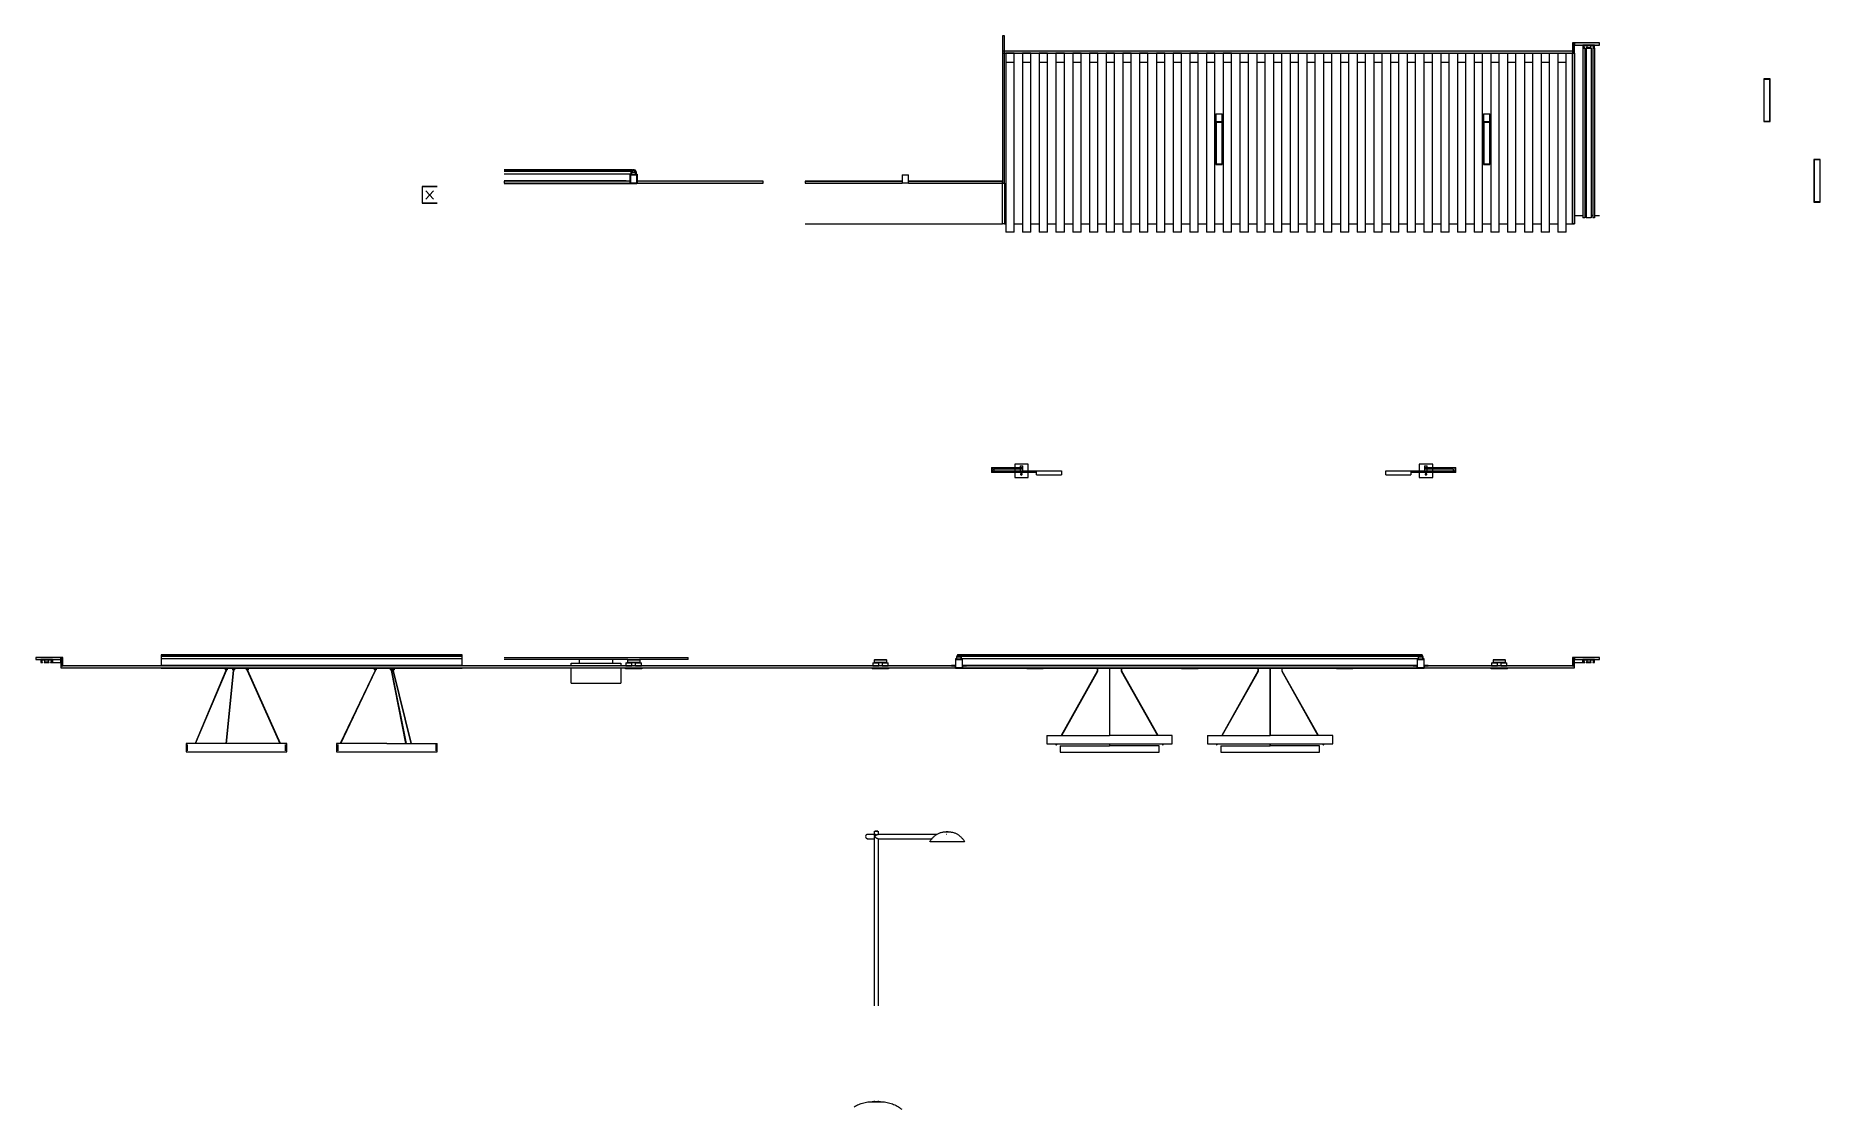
# Model space of a CAD drawing. Header units: centimetres. Extents: x -1182 to -115, y 8 to 650.
import ezdxf

# ---------------------------------------------------------------- set-up
doc = ezdxf.new("R2010")
doc.units = ezdxf.units.CM
for name, color, linetype, lineweight in [('A-CLNG', 7, 'Continuous', 15), ('A-CLNG-PATT', 7, 'Continuous', 15), ('A-DETL-GENF', 7, 'Continuous', 9), ('A-GENM', 7, 'Continuous', 9), ('A-GLAZ-CWMG', 7, 'Continuous', 9), ('A-WALL', 7, 'Continuous', 9), ('A-WALL-PATT', 7, 'Continuous', 9), ('E-LITE-EQPM', 7, 'Continuous', 9)]:
    doc.layers.add(name, color=color, linetype=linetype, lineweight=lineweight)

# ---------------------------------------------------------------- blocks, each defined once
blk = doc.blocks.new('Rectangular Mullion - TEC_LAMEL-1615315-В-В')
at = {"layer": 'A-GLAZ-CWMG', "color": 253, "lineweight": 5, "true_color": 0xaaaaaa}
for p, q in [((-271.6, 639.7), (-271.6, 634.4)), ((-271.6, 634.4), (-266.6, 634.4)), ((-271.6, 634.4), (-271.6, 532.7)), ((-266.6, 634.4), (-266.6, 639.7)), ((-266.6, 532.7), (-266.6, 634.4)), ((-266.6, 532.7), (-271.6, 532.7))]:
    blk.add_line(p, q, dxfattribs=at)
blk = doc.blocks.new('Rectangular Mullion - TEC_LAMEL-V29-В-В')
at = {"layer": 'A-GLAZ-CWMG', "color": 253, "lineweight": 5, "true_color": 0xaaaaaa}
for p, q in [((-281.6, 639.7), (-281.6, 639.7)), ((-281.6, 639.7), (-281.6, 634.4)), ((-281.6, 634.4), (-276.6, 634.4)), ((-281.6, 634.4), (-281.6, 532.7)), ((-276.6, 634.4), (-276.6, 639.7)), ((-276.6, 532.7), (-276.6, 634.4)), ((-276.6, 532.7), (-281.6, 532.7))]:
    blk.add_line(p, q, dxfattribs=at)
blk = doc.blocks.new('Rectangular Mullion - TEC_LAMEL-V30-В-В')
at = {"layer": 'A-GLAZ-CWMG', "color": 253, "lineweight": 5, "true_color": 0xaaaaaa}
for p, q in [((-466.6, 639.7), (-471.6, 639.7)), ((-471.6, 639.7), (-471.6, 634.4)), ((-471.6, 634.4), (-466.6, 634.4)), ((-471.6, 634.4), (-471.6, 532.7)), ((-466.6, 634.4), (-466.6, 639.7)), ((-466.6, 532.7), (-466.6, 634.4)), ((-466.6, 532.7), (-471.6, 532.7))]:
    blk.add_line(p, q, dxfattribs=at)
blk = doc.blocks.new('ClearAccent-RS060B-3D - 1xLED5-36-_830-1748872-В-В')
at = {"layer": 'E-LITE-EQPM', "lineweight": 5}
for p, q in [((-829.1, 272), (-829.1, 271.5)), ((-824.1, 271.5), (-829, 271.5)), ((-828.7, 275), (-828.7, 273.3)), ((-828.7, 275), (-825.1, 275)), ((-828.7, 273.3), (-828.6, 273.2)), ((-828.7, 273.3), (-825.1, 273.3)), ((-827.8, 275.2), (-828.1, 275)), ((-827.5, 277), (-827.8, 276.6)), ((-827.8, 276.6), (-827.8, 275.2)), ((-824.1, 276.6), (-827.8, 276.6)), ((-827.8, 275.2), (-824.1, 275.2)), ((-824.1, 275.2), (-827.8, 275.2)), ((-827.5, 277), (-824.1, 277)), ((-827.4, 275.2), (-827.4, 275)), ((-825.1, 273.2), (-825.1, 275.1)), ((-823.1, 275.1), (-825.1, 275.1)), ((-824.1, 277), (-820.7, 277)), ((-820.3, 276.6), (-824.1, 276.6)), ((-824.1, 275.2), (-820.3, 275.2)), ((-820.3, 275.2), (-824.1, 275.2)), ((-819.2, 271.5), (-824.1, 271.5)), ((-823.1, 275.1), (-823.1, 273.2)), ((-823, 275), (-819.5, 275)), ((-823, 273.3), (-819.5, 273.3)), ((-820.8, 275), (-820.8, 275.2)), ((-820.3, 276.6), (-820.7, 277)), ((-820.3, 275.2), (-820.3, 276.6)), ((-820.1, 275), (-820.3, 275.2)), ((-819.6, 273.2), (-819.5, 273.3)), ((-819.5, 273.3), (-819.5, 275)), ((-819.1, 271.5), (-819.1, 272))]:
    blk.add_line(p, q, dxfattribs=at)
blk = doc.blocks.new('ClearAccent-RS060B-3D - 1xLED5-36-_830-V31-В-В')
at = {"layer": 'E-LITE-EQPM', "lineweight": 5}
for p, q in [((-829.1, 272), (-829.1, 271.5)), ((-829, 271.5), (-829, 271.5)), ((-828.7, 273.3), (-828.6, 273.2)), ((-819.6, 273.2), (-819.5, 273.3)), ((-819.2, 271.5), (-819.2, 271.5)), ((-819.1, 271.5), (-819.1, 272))]:
    blk.add_line(p, q, dxfattribs=at)
blk = doc.blocks.new('LIGHT PROFILE - 60-1634594-В-В')
at = {"layer": 'E-LITE-EQPM', "lineweight": 5}
for p, q in [((-355.511756, 277), (-351.661756, 277)), ((-351.661756, 272), (-355.511756, 272))]:
    blk.add_line(p, q, dxfattribs=at)
blk = doc.blocks.new('ClearAccent-RS060B-3D - 1xLED5-36-_830-V32-В-В')
at = {"layer": 'E-LITE-EQPM', "lineweight": 5}
for p, q in [((-681.6, 272), (-681.6, 271.5)), ((-676.6, 271.5), (-681.5, 271.5)), ((-681.2, 275), (-681.2, 273.3)), ((-681.2, 275), (-677.6, 275)), ((-681.2, 273.3), (-681.1, 273.2)), ((-681.2, 273.3), (-677.6, 273.3)), ((-680.3, 275.2), (-680.6, 275)), ((-680, 277), (-680.3, 276.6)), ((-680.3, 276.6), (-680.3, 275.2)), ((-676.6, 276.6), (-680.3, 276.6)), ((-680.3, 275.2), (-676.6, 275.2)), ((-676.6, 275.2), (-680.3, 275.2)), ((-680, 277), (-676.6, 277)), ((-679.9, 275.2), (-679.9, 275)), ((-677.6, 273.2), (-677.6, 275.1)), ((-675.6, 275.1), (-677.6, 275.1)), ((-676.6, 277), (-673.2, 277)), ((-672.8, 276.6), (-676.6, 276.6)), ((-676.6, 275.2), (-673.3, 275.2)), ((-673.3, 275.2), (-676.6, 275.2)), ((-671.7, 271.5), (-676.6, 271.5)), ((-675.6, 275.1), (-675.6, 273.2)), ((-675.5, 275), (-672, 275)), ((-675.5, 273.3), (-672, 273.3)), ((-673.3, 275.2), (-672.8, 275.2)), ((-673.3, 275), (-673.3, 275.2)), ((-672.8, 275.2), (-673.3, 275.2)), ((-672.8, 276.6), (-673.2, 277)), ((-672.8, 275.2), (-672.8, 276.6)), ((-672.6, 275), (-672.8, 275.2)), ((-672.1, 273.2), (-672, 273.3)), ((-672, 273.3), (-672, 275)), ((-671.6, 271.5), (-671.6, 272))]:
    blk.add_line(p, q, dxfattribs=at)
blk = doc.blocks.new('ClearAccent-RS060B-3D - 1xLED5-36-_830-V33-В-В')
at = {"layer": 'E-LITE-EQPM', "lineweight": 5}
for p, q in [((-589.1, 271.8), (-589.1, 271.5)), ((-584.1, 271.5), (-589, 271.5)), ((-579.2, 271.5), (-584.1, 271.5)), ((-579.1, 271.5), (-579.1, 271.8))]:
    blk.add_line(p, q, dxfattribs=at)
blk = doc.blocks.new('Stehleuchte Verlängerungsarm - 1521lm _ 2700K _ 1600x600mm-1640303-В-В')
at = {"layer": 'E-LITE-EQPM', "lineweight": 5}
for p, q in [((-680, 172.4), (-684.5, 172.4)), ((-680.4, 174.3), (-680.4, 172.1)), ((-680.2, 174.3), (-680, 174.3)), ((-680, 174.3), (-678.1, 174.3)), ((-679.6, 174.3), (-679.7, 174.3)), ((-679.5, 174.3), (-679.6, 174.3)), ((-679.2, 174.3), (-679.5, 174.3)), ((-678.6, 174.3), (-679.2, 174.3)), ((-678.1, 174.3), (-678.5, 174.3)), ((-642.9, 172.4), (-678.2, 172.4)), ((-677.8, 172.4), (-677.8, 174.3)), ((-636.9, 172.4), (-637.1, 172.4)), ((-684.5, 169.9), (-680, 169.9)), ((-680.4, 170.3), (-680.4, 70)), ((-678.2, 169.9), (-645.7, 169.9)), ((-677.8, 70), (-677.8, 169.9)), ((-644, 168), (-646.9, 168)), ((-626.4, 168), (-644, 168)), ((-680.4, 13), (-680.4, 12.5)), ((-677.8, 12.5), (-677.8, 13))]:
    blk.add_line(p, q, dxfattribs=at)
at = {"layer": 'E-LITE-EQPM', "lineweight": 5, "flags": 128}
for points in [[(-647.1, 168), (-646.9, 168.4), (-646.7, 168.8), (-646.4, 169.1), (-646.2, 169.5), (-645.9, 169.8), (-645.6, 170.2), (-645.3, 170.5), (-645, 170.8), (-644.7, 171.1), (-644.4, 171.4), (-644, 171.7), (-643.7, 171.9), (-643.3, 172.2), (-643, 172.4), (-642.6, 172.6), (-642.2, 172.8), (-641.8, 173), (-641.4, 173.2), (-641, 173.3), (-640.6, 173.5), (-640.2, 173.6), (-639.7, 173.7), (-639.3, 173.8), (-638.9, 173.9), (-638.4, 173.9), (-638, 174), (-637.6, 174), (-637.3, 174)], [(-637.1, 174), (-637.2, 174), (-637.2, 174), (-637.2, 174), (-637.2, 174), (-637.2, 174), (-637.2, 174), (-637.3, 174), (-637.3, 174), (-637.3, 174), (-637.3, 174), (-637.3, 174), (-637.3, 174), (-637.3, 174), (-637.3, 174), (-637.3, 174), (-637.3, 174), (-637.3, 174), (-637.3, 174), (-637.3, 174), (-637.3, 174)], [(-637.3, 174), (-637.3, 174), (-637.3, 174), (-637.3, 174), (-637.3, 174), (-637.3, 174), (-637.3, 174), (-637.3, 174), (-637.3, 174), (-637.3, 174), (-637.3, 174), (-637.3, 174), (-637.3, 174), (-637.3, 174), (-637.2, 174), (-637.2, 174), (-637.2, 174), (-637.2, 174), (-637.2, 174), (-637.2, 174), (-637.1, 174), (-637.1, 174), (-637.1, 174), (-637.1, 174), (-637.1, 174), (-637, 174), (-637, 174), (-637, 174), (-637, 174), (-636.9, 174), (-636.9, 174), (-636.9, 174), (-636.9, 174), (-636.8, 174), (-636.8, 174), (-636.8, 174), (-636.7, 174), (-636.7, 174), (-636.7, 174), (-636.7, 174), (-636.6, 174), (-636.6, 174), (-636.6, 174), (-636.6, 174), (-636.5, 174), (-636.5, 174), (-636.5, 174), (-636.4, 174), (-636.4, 174), (-636.4, 174), (-636.4, 174), (-636.3, 174), (-636.3, 174), (-636.3, 174), (-636.3, 174), (-636.2, 174), (-636.2, 174), (-636.2, 174), (-636.2, 174), (-636.2, 174)], [(-636, 174), (-636, 174), (-636, 174), (-636, 174), (-636, 174), (-636, 174), (-636, 174), (-636, 174), (-636, 174), (-636, 174), (-636, 174), (-636, 174), (-636, 174), (-636.1, 174), (-636.1, 174), (-636.1, 174), (-636.1, 174), (-636.1, 174), (-636.1, 174), (-636.2, 174), (-636.2, 174), (-636.2, 174), (-636.2, 174), (-636.2, 174), (-636.3, 174), (-636.3, 174), (-636.3, 174), (-636.3, 174), (-636.4, 174), (-636.4, 174), (-636.4, 174), (-636.4, 174), (-636.5, 174), (-636.5, 174), (-636.5, 174), (-636.5, 174), (-636.6, 174), (-636.6, 174), (-636.6, 174), (-636.6, 174), (-636.7, 174), (-636.7, 174), (-636.7, 174), (-636.8, 174), (-636.8, 174), (-636.8, 174), (-636.8, 174), (-636.9, 174), (-636.9, 174), (-636.9, 174), (-636.9, 174), (-637, 174), (-637, 174), (-637, 174), (-637, 174), (-637.1, 174), (-637.1, 174), (-637.1, 174), (-637.1, 174), (-637.1, 174)], [(-636.2, 174), (-636.1, 174), (-636.1, 174), (-636.1, 174), (-636.1, 174), (-636.1, 174), (-636.1, 174), (-636, 174), (-636, 174), (-636, 174), (-636, 174), (-636, 174), (-636, 174), (-636, 174), (-636, 174), (-636, 174), (-636, 174), (-636, 174), (-636, 174), (-636, 174), (-636, 174)], [(-636, 174), (-635.5, 174), (-635.1, 173.9), (-634.7, 173.9), (-634.2, 173.8), (-633.8, 173.8), (-633.4, 173.7), (-632.9, 173.5), (-632.5, 173.4), (-632.1, 173.3), (-631.7, 173.1), (-631.3, 172.9), (-630.9, 172.7), (-630.5, 172.5), (-630.2, 172.3), (-629.8, 172.1), (-629.4, 171.8), (-629.1, 171.5), (-628.8, 171.3), (-628.4, 171), (-628.1, 170.7), (-627.8, 170.3), (-627.5, 170), (-627.3, 169.7), (-627, 169.3), (-626.8, 169), (-626.5, 168.6), (-626.3, 168.2), (-626.2, 168)], [(-692.3, 9.4), (-691.6, 9.8), (-690.9, 10.2), (-690.2, 10.6), (-689.5, 10.9), (-688.7, 11.2), (-688, 11.5), (-687.2, 11.7), (-686.4, 11.9), (-685.6, 12.1), (-684.8, 12.2), (-684, 12.4), (-683.2, 12.4), (-682.4, 12.5), (-681.6, 12.5), (-681.6, 12.5)], [(-677.3, 12.5), (-677.3, 12.5), (-677.4, 12.5), (-677.5, 12.5), (-677.6, 12.5), (-677.7, 12.5), (-677.8, 12.5), (-677.8, 12.5), (-677.9, 12.5), (-678, 12.5), (-678.1, 12.5), (-678.2, 12.5), (-678.3, 12.5), (-678.4, 12.5), (-678.5, 12.5), (-678.6, 12.5), (-678.7, 12.5), (-678.8, 12.5), (-678.9, 12.5), (-679, 12.5), (-679.1, 12.5), (-679.2, 12.5), (-679.3, 12.5), (-679.4, 12.5), (-679.5, 12.5), (-679.6, 12.5), (-679.7, 12.5), (-679.8, 12.5), (-679.9, 12.5), (-680, 12.5), (-680.1, 12.5), (-680.2, 12.5), (-680.3, 12.5), (-680.4, 12.5), (-680.5, 12.5), (-680.5, 12.5), (-680.6, 12.5), (-680.7, 12.5), (-680.8, 12.5), (-680.8, 12.5), (-680.9, 12.5), (-681, 12.5), (-681.1, 12.5), (-681.1, 12.5), (-681.2, 12.5), (-681.2, 12.5), (-681.3, 12.5), (-681.3, 12.5), (-681.4, 12.5), (-681.4, 12.5), (-681.5, 12.5), (-681.5, 12.5), (-681.5, 12.5), (-681.5, 12.5), (-681.6, 12.5), (-681.6, 12.5), (-681.6, 12.5), (-681.6, 12.5), (-681.6, 12.5), (-681.6, 12.5)], [(-681.6, 12.5), (-681.6, 12.5), (-681.6, 12.5), (-681.6, 12.5), (-681.6, 12.5), (-681.6, 12.5), (-681.5, 12.5), (-681.5, 12.5), (-681.5, 12.5), (-681.4, 12.5), (-681.4, 12.5), (-681.4, 12.5), (-681.3, 12.5), (-681.3, 12.5), (-681.2, 12.5), (-681.2, 12.5), (-681.1, 12.5), (-681, 12.5), (-681, 12.5), (-680.9, 12.5), (-680.9, 12.5)], [(-680.9, 12.5), (-680.8, 12.5), (-680.7, 12.5), (-680.6, 12.5), (-680.6, 12.5), (-680.5, 12.5), (-680.4, 12.5), (-680.3, 12.5), (-680.2, 12.5), (-680.1, 12.5), (-680, 12.5), (-679.9, 12.5), (-679.8, 12.5), (-679.7, 12.5), (-679.6, 12.5), (-679.5, 12.5), (-679.4, 12.5), (-679.3, 12.5), (-679.2, 12.5), (-679.1, 12.5), (-679, 12.5), (-678.9, 12.5), (-678.8, 12.5), (-678.7, 12.5), (-678.6, 12.5), (-678.5, 12.5), (-678.4, 12.5), (-678.3, 12.5), (-678.2, 12.5), (-678.1, 12.5), (-678, 12.5), (-678, 12.5), (-677.9, 12.5), (-677.8, 12.5), (-677.7, 12.5), (-677.6, 12.5), (-677.5, 12.5), (-677.4, 12.5), (-677.4, 12.5), (-677.3, 12.5), (-677.2, 12.5), (-677.2, 12.5), (-677.1, 12.5), (-677, 12.5), (-677, 12.5), (-676.9, 12.5), (-676.9, 12.5), (-676.8, 12.5), (-676.8, 12.5), (-676.7, 12.5), (-676.7, 12.5), (-676.7, 12.5), (-676.6, 12.5), (-676.6, 12.5), (-676.6, 12.5), (-676.6, 12.5), (-676.5, 12.5), (-676.5, 12.5), (-676.5, 12.5), (-676.5, 12.5)], [(-676.5, 12.5), (-676.5, 12.5), (-676.5, 12.5), (-676.5, 12.5), (-676.6, 12.5), (-676.6, 12.5), (-676.6, 12.5), (-676.6, 12.5), (-676.7, 12.5), (-676.7, 12.5), (-676.7, 12.5), (-676.8, 12.5), (-676.8, 12.5), (-676.9, 12.5), (-676.9, 12.5), (-677, 12.5), (-677, 12.5), (-677.1, 12.5), (-677.2, 12.5), (-677.2, 12.5), (-677.3, 12.5)], [(-676.5, 12.5), (-675.7, 12.5), (-674.9, 12.4), (-674.1, 12.4), (-673.3, 12.2), (-672.5, 12.1), (-671.7, 11.9), (-671, 11.7), (-670.2, 11.5), (-669.4, 11.2), (-668.7, 10.9), (-667.9, 10.6), (-667.2, 10.2), (-666.5, 9.8), (-665.8, 9.4), (-665.1, 9), (-664.5, 8.5), (-663.8, 8), (-663.8, 8)]]:
    blk.add_lwpolyline(points, dxfattribs=at)
at = {"layer": 'E-LITE-EQPM', "lineweight": 5}
for start_param, end_param in [(6.058786, 7.853982), (1.570796, 3.365992)]:
    blk.add_ellipse((-684.5, 171.2), major_axis=(0, 1.27), ratio=0.707107, start_param=start_param, end_param=end_param, dxfattribs=at)
for points, knots in [([(-680.2, 172.4), (-680.2, 172.4), (-680.2, 172.4), (-680.3, 172.3), (-680.3, 172.3), (-680.3, 172.3), (-680.4, 172.2), (-680.4, 172.2), (-680.4, 172.2), (-680.4, 172.1), (-680.4, 171.9), (-680.3, 171.8), (-680.3, 171.7), (-680.3, 171.6), (-680.2, 171.5), (-680.2, 171.4), (-680.2, 171.3), (-680.1, 171.2)], [0.5555556, 0.5555556, 0.5555556, 0.5555556, 0.5833333, 0.6111111, 0.6388889, 0.6527778, 0.6666667, 0.6805556, 0.6944444, 0.7222222, 0.7777778, 0.8333333, 0.8611111, 0.8888889, 0.9166667, 0.9444444, 1, 1, 1, 1]), ([(-680.1, 171.2), (-680.2, 171.1), (-680.2, 171), (-680.2, 170.9), (-680.3, 170.8), (-680.3, 170.7), (-680.3, 170.5), (-680.4, 170.4), (-680.4, 170.3), (-680.4, 170.2), (-680.4, 170.2)], [0, 0, 0, 0, 0.0555556, 0.0833333, 0.1111111, 0.1388889, 0.1666667, 0.2222222, 0.2777778, 0.2945253, 0.2945253, 0.2945253, 0.2945253]), ([(-679.8, 171.2), (-679.8, 171.3), (-679.7, 171.4), (-679.7, 171.5), (-679.6, 171.6), (-679.5, 171.7), (-679.4, 171.8), (-679.2, 171.9), (-679.1, 172.1), (-678.9, 172.2), (-678.9, 172.2), (-678.8, 172.2), (-678.8, 172.3), (-678.7, 172.3), (-678.6, 172.3), (-678.5, 172.4), (-678.4, 172.4), (-678.3, 172.4), (-678.2, 172.4), (-678.1, 172.4), (-678, 172.4), (-678, 172.4)], [0, 0, 0, 0, 0.0555556, 0.0833333, 0.1111111, 0.1388889, 0.1666667, 0.2222222, 0.2777778, 0.3055556, 0.3194444, 0.3333333, 0.3472222, 0.3611111, 0.3888889, 0.4166667, 0.4444444, 0.4722222, 0.5, 0.5277778, 0.5555556, 0.5555556, 0.5555556, 0.5555556]), ([(-678, 169.9), (-678, 169.9), (-678.1, 169.9), (-678.2, 169.9), (-678.3, 169.9), (-678.4, 169.9), (-678.5, 170), (-678.6, 170), (-678.7, 170.1), (-678.8, 170.1), (-678.8, 170.1), (-678.9, 170.2), (-678.9, 170.2), (-679.1, 170.3), (-679.2, 170.4), (-679.4, 170.5), (-679.5, 170.7), (-679.6, 170.8), (-679.7, 170.9), (-679.7, 171), (-679.8, 171.1), (-679.8, 171.2)], [0.4444444, 0.4444444, 0.4444444, 0.4444444, 0.4722222, 0.5, 0.5277778, 0.5555556, 0.5833333, 0.6111111, 0.6388889, 0.6527778, 0.6666667, 0.6805556, 0.6944444, 0.7222222, 0.7777778, 0.8333333, 0.8611111, 0.8888889, 0.9166667, 0.9444444, 1, 1, 1, 1]), ([(-679.2, 172.1), (-679.3, 172.2), (-679.3, 172.2), (-679.4, 172.2), (-679.4, 172.3), (-679.5, 172.3), (-679.5, 172.3), (-679.6, 172.4), (-679.7, 172.4), (-679.7, 172.4)], [0.2847657, 0.2847657, 0.2847657, 0.2847657, 0.3055556, 0.3194444, 0.3333333, 0.3472222, 0.3611111, 0.3888889, 0.4194023, 0.4194023, 0.4194023, 0.4194023])]:
    blk.add_open_spline(points, degree=3, knots=knots, dxfattribs=at)
blk = doc.blocks.new('LED STRIP PHOTO_0010 - LED-1642218-В-В')
at = {"layer": 'E-LITE-EQPM', "lineweight": 5}
for p, q in [((-261.6, 277), (-256.6, 277)), ((-261.6, 275), (-261.6, 277)), ((-256.6, 275), (-261.6, 275)), ((-256.6, 275), (-256.6, 277))]:
    blk.add_line(p, q, dxfattribs=at)
blk = doc.blocks.new('LED STRIP PHOTO_0010 - LED-1693961-В-В')
at = {"layer": 'E-LITE-EQPM', "lineweight": 5}
for p, q in [((-1171.6, 277), (-1166.6, 277)), ((-1171.6, 277), (-1171.6, 275)), ((-1166.6, 275), (-1171.6, 275)), ((-1166.6, 275), (-1166.6, 277))]:
    blk.add_line(p, q, dxfattribs=at)
blk = doc.blocks.new('TRACK LIGHT MAYTONI SYS LINE - 180-1621506-В-В')
at = {"layer": 'E-LITE-EQPM', "lineweight": 5}
for p, q in [((-926.6, 279.9), (-1106.6, 279.9)), ((-1106.6, 279.9), (-1106.6, 279.8)), ((-1106.6, 279.8), (-926.6, 279.8)), ((-1106.6, 279.8), (-1106.6, 279.6)), ((-926.6, 279.6), (-1106.6, 279.6)), ((-1106.6, 279.6), (-1106.6, 278.9)), ((-926.6, 278.9), (-1106.6, 278.9)), ((-1106.6, 278.9), (-1106.6, 277.4)), ((-926.6, 279.8), (-926.6, 279.9)), ((-926.6, 279.6), (-926.6, 279.8)), ((-926.6, 278.9), (-926.6, 279.6)), ((-926.6, 277.4), (-926.6, 278.9)), ((-926.6, 277.4), (-1106.6, 277.4)), ((-1106.6, 277.4), (-1106.6, 273.4)), ((-926.6, 273.4), (-1106.6, 273.4)), ((-1106.6, 273.4), (-1106.6, 273.2)), ((-1106.6, 272), (-1106.6, 271.8)), ((-1106.6, 271.8), (-926.6, 271.8)), ((-926.6, 273.4), (-926.6, 277.4)), ((-926.6, 273.2), (-926.6, 273.4)), ((-926.6, 271.8), (-926.6, 272))]:
    blk.add_line(p, q, dxfattribs=at)
blk = doc.blocks.new('CURTAIN RAIL - CURTAIN RAIL-1674037-В-В')
at = {"layer": 'A-GENM', "lineweight": 5}
for p, q in [((-249.6, 644.6), (-256.6, 644.6)), ((-256.6, 644.6), (-256.6, 642.8)), ((-256.6, 642.8), (-255.5, 642.8)), ((-256.6, 642.8), (-256.6, 541.3)), ((-256.4, 644.4), (-256, 644.4)), ((-256.4, 643), (-256.4, 644.4)), ((-256, 643), (-256.4, 643)), ((-256, 644.4), (-256, 643)), ((-255.8, 643), (-255.8, 644.4)), ((-255.8, 644.4), (-254.3, 644.4)), ((-255.5, 643), (-255.8, 643)), ((-255.5, 642.8), (-255.5, 643)), ((-255.5, 642.8), (-255.5, 541.3)), ((-254.3, 643), (-254.6, 643)), ((-254.6, 643), (-254.6, 642.8)), ((-254.6, 642.8), (-251.6, 642.8)), ((-254.6, 642.8), (-254.6, 541.3)), ((-254.3, 644.4), (-254.3, 643)), ((-254.1, 643), (-254.1, 644.4)), ((-254.1, 644.4), (-252.1, 644.4)), ((-252.1, 643), (-254.1, 643)), ((-252.1, 644.4), (-252.1, 643)), ((-251.9, 643), (-251.9, 644.4)), ((-251.9, 644.4), (-250.4, 644.4)), ((-251.6, 643), (-251.9, 643)), ((-251.6, 642.8), (-251.6, 643)), ((-251.6, 642.8), (-251.6, 541.3)), ((-250.4, 643), (-250.7, 643)), ((-250.7, 643), (-250.7, 642.8)), ((-250.7, 642.8), (-249.6, 642.8)), ((-250.7, 642.8), (-250.7, 541.3)), ((-250.4, 644.4), (-250.4, 643)), ((-250.2, 644.4), (-249.8, 644.4)), ((-250.2, 643), (-250.2, 644.4)), ((-249.8, 643), (-250.2, 643)), ((-249.8, 644.4), (-249.8, 643)), ((-249.6, 642.8), (-249.6, 644.6)), ((-249.6, 642.8), (-249.6, 541.3)), ((-255.5, 541.3), (-256.6, 541.3)), ((-254.6, 542.7), (-255.5, 542.7)), ((-251.6, 541.3), (-254.6, 541.3)), ((-250.7, 542.7), (-251.6, 542.7)), ((-249.6, 541.3), (-250.7, 541.3))]:
    blk.add_line(p, q, dxfattribs=at)
blk = doc.blocks.new('LIGHT PROFILE1 - SM530C L1130 1 xLED15S_830 OC 2-1674046-В-В')
at = {"layer": 'E-LITE-EQPM', "lineweight": 5}
for p, q in [((-476, 603.4), (-472.2, 603.4)), ((-476, 603.4), (-476, 598.7)), ((-476, 598.7), (-476, 573.2)), ((-472.2, 598.7), (-476, 598.7)), ((-475.7, 573.2), (-475.7, 598.6)), ((-475.7, 598.6), (-472.5, 598.6)), ((-472.5, 598.6), (-472.5, 573.2)), ((-472.2, 598.7), (-472.2, 603.4)), ((-472.2, 573.2), (-472.2, 598.7)), ((-476, 573.2), (-472.2, 573.2)), ((-475.7, 573.5), (-472.5, 573.5)), ((-472.5, 573.2), (-475.7, 573.2))]:
    blk.add_line(p, q, dxfattribs=at)
blk = doc.blocks.new('LIGHT PROFILE1 - SM530C L1130 1 xLED15S_830 OC 2-V34-В-В')
at = {"layer": 'E-LITE-EQPM', "lineweight": 5}
for p, q in [((-663.5, 567), (-659.7, 567)), ((-663.5, 567), (-663.5, 562)), ((-659.7, 562), (-659.7, 567)), ((-659.7, 562), (-663.5, 562))]:
    blk.add_line(p, q, dxfattribs=at)
blk = doc.blocks.new('Nachttisch-Leuchte Gelenkarm - 470lm _ 3200K _ 220x420-1642099-В-В')
at = {"layer": 'E-LITE-EQPM', "lineweight": 5}
for p, q in [((-610.1, 392), (-610.1, 391)), ((-610.1, 392), (-608.7, 392)), ((-610.1, 391), (-610.1, 390)), ((-610.1, 391), (-610, 391)), ((-609.3, 390), (-610.1, 390)), ((-610.1, 390), (-610.1, 389)), ((-610.1, 390), (-609.3, 390)), ((-609.3, 389), (-610.1, 389)), ((-609.8, 391), (-609.9, 391)), ((-609.8, 391), (-609.7, 391)), ((-609.5, 391), (-609.7, 391)), ((-609.3, 391), (-609.5, 391)), ((-609.3, 391), (-609.1, 391)), ((-609.3, 390), (-583.3, 390)), ((-583.3, 389), (-609.3, 389)), ((-609.1, 391), (-608.9, 391)), ((-609.1, 391), (-609.1, 391)), ((-608.8, 391), (-608.9, 391)), ((-608.8, 391), (-608.8, 391)), ((-608.7, 392), (-591.8, 392)), ((-591.8, 391), (-608.7, 391)), ((-608.5, 390), (-608.5, 391)), ((-588.3, 394), (-596.3, 394)), ((-596.3, 394), (-596.3, 392)), ((-596.3, 391), (-596.3, 390)), ((-596.3, 389), (-596.3, 386)), ((-596.3, 386), (-588.3, 386)), ((-593.1, 393), (-593.1, 392)), ((-593.1, 393), (-591.5, 393)), ((-593.1, 391), (-593.1, 390)), ((-591.6, 392), (-591.7, 392)), ((-591.7, 391), (-591.6, 391)), ((-591.6, 392), (-591.6, 392)), ((-591.6, 392), (-591.5, 392)), ((-591.5, 391), (-591.6, 391)), ((-591.6, 391), (-591.6, 391)), ((-591.5, 392), (-591.5, 393)), ((-591.5, 391), (-591.5, 392)), ((-591.5, 390), (-591.5, 391)), ((-588.3, 390), (-588.3, 394)), ((-588.3, 386), (-588.3, 389)), ((-583.3, 387.5), (-583.3, 390)), ((-583.3, 390), (-568.3, 390)), ((-583.3, 387.5), (-568.3, 387.5)), ((-568.3, 390), (-568.3, 387.5))]:
    blk.add_line(p, q, dxfattribs=at)
for start, end in [(0, 180), (150, 180), (180, 0), (180, 225), (15, 120), (240, 0)]:
    blk.add_arc((-592.3, 387.9), 0.5, start, end, dxfattribs=at)
blk = doc.blocks.new('Nachttisch-Leuchte Gelenkarm - 470lm _ 3200K _ 220x420-1674104-В-В')
at = {"layer": 'E-LITE-EQPM', "lineweight": 5}
for p, q in [((-374.4, 387.5), (-374.4, 390)), ((-374.4, 390), (-359.4, 390)), ((-374.4, 387.5), (-359.4, 387.5)), ((-359.4, 390), (-359.4, 387.5)), ((-359.4, 390), (-333.4, 390)), ((-333.4, 389), (-359.4, 389)), ((-354.4, 394), (-354.4, 390)), ((-346.4, 394), (-354.4, 394)), ((-354.4, 389), (-354.4, 386)), ((-354.4, 386), (-346.4, 386)), ((-351.2, 393), (-351.2, 392)), ((-351.2, 393), (-349.6, 393)), ((-351.2, 392), (-351.2, 391)), ((-351.2, 392), (-351.2, 392)), ((-351.2, 392), (-351.1, 392)), ((-351.1, 391), (-351.2, 391)), ((-351.2, 391), (-351.2, 391)), ((-351.2, 391), (-351.2, 390)), ((-351, 392), (-334, 392)), ((-334, 391), (-351, 391)), ((-349.6, 392), (-349.6, 393)), ((-349.6, 390), (-349.6, 391)), ((-346.4, 392), (-346.4, 394)), ((-346.4, 390), (-346.4, 391)), ((-346.4, 386), (-346.4, 389)), ((-334.2, 391), (-334.2, 390)), ((-334, 392), (-332.6, 392)), ((-334, 391), (-333.9, 391)), ((-333.9, 391), (-333.9, 391)), ((-333.8, 391), (-333.7, 391)), ((-333.6, 391), (-333.5, 391)), ((-333.2, 391), (-333.4, 391)), ((-332.6, 390), (-333.4, 390)), ((-333.4, 390), (-332.6, 390)), ((-332.6, 389), (-333.4, 389)), ((-333.1, 391), (-333.2, 391)), ((-333, 391), (-332.9, 391)), ((-332.9, 391), (-332.9, 391)), ((-332.7, 391), (-332.8, 391)), ((-332.7, 391), (-332.7, 391)), ((-332.6, 391), (-332.6, 392)), ((-332.6, 390), (-332.6, 391)), ((-332.6, 389), (-332.6, 390))]:
    blk.add_line(p, q, dxfattribs=at)
for start, end in [(0, 180), (60, 165), (180, 0), (180, 300), (315, 0), (0, 30)]:
    blk.add_arc((-350.4, 387.9), 0.5, start, end, dxfattribs=at)
blk = doc.blocks.new('TRACK LIGHT MAYTONI SYS G - TRACK LIGHT MAYTONI SYS-1679059-В-В')
at = {"layer": 'E-LITE-EQPM', "lineweight": 5}
for p, q in [((-825, 569.9), (-901.6, 569.9)), ((-901.6, 569.8), (-825, 569.8)), ((-825.1, 569.6), (-901.6, 569.6)), ((-825.5, 568.9), (-901.6, 568.9)), ((-826.1, 567.4), (-901.6, 567.4)), ((-826.1, 567.4), (-825.5, 567.4)), ((-826.1, 563.4), (-826.1, 567.4)), ((-826, 567.1), (-826, 561.8)), ((-825, 567.1), (-826, 567.1)), ((-825.5, 568.9), (-825.1, 568.9)), ((-825.5, 567.4), (-825.5, 568.9)), ((-825.3, 568.6), (-825.3, 567.2)), ((-824.9, 568.6), (-825.3, 568.6)), ((-825.3, 567.2), (-825, 567.2)), ((-825.1, 569.6), (-824.7, 569.6)), ((-825.1, 568.9), (-825.1, 569.6)), ((-825, 569.9), (-824.5, 569.9)), ((-825, 569.8), (-825, 569.9)), ((-824.7, 569.8), (-825, 569.8)), ((-823.2, 567.2), (-825, 567.2)), ((-825, 567.2), (-825, 567.1)), ((-825, 567.1), (-823.2, 567.1)), ((-824.9, 569.4), (-824.9, 568.6)), ((-823.3, 569.4), (-824.9, 569.4)), ((-824.9, 568.6), (-823.3, 568.6)), ((-824.7, 569.6), (-824.7, 569.8)), ((-823.7, 569.9), (-824.5, 569.9)), ((-824.5, 569.9), (-824.5, 569.6)), ((-824.5, 569.6), (-823.7, 569.6)), ((-823.7, 569.9), (-823.1, 569.9)), ((-823.7, 569.6), (-823.7, 569.9)), ((-823.5, 569.8), (-823.5, 569.6)), ((-823.1, 569.8), (-823.5, 569.8)), ((-823.5, 569.6), (-823, 569.6)), ((-823.3, 568.6), (-823.3, 569.4)), ((-822.9, 568.6), (-823.3, 568.6)), ((-823.2, 567.2), (-822.9, 567.2)), ((-823.2, 567.1), (-823.2, 567.2)), ((-822.2, 567.1), (-823.2, 567.1)), ((-823.1, 569.9), (-823.1, 569.8)), ((-823, 569.6), (-823, 568.9)), ((-823, 568.9), (-822.6, 568.9)), ((-822.9, 567.2), (-822.9, 568.6)), ((-822.6, 568.9), (-822.6, 567.4)), ((-822.6, 567.4), (-822, 567.4)), ((-822.2, 561.8), (-822.2, 567.1)), ((-822, 567.4), (-822, 563.4)), ((-828.6, 563.4), (-901.6, 563.4)), ((-901.6, 561.8), (-826.1, 561.8)), ((-828.6, 563.4), (-826.1, 563.4)), ((-828.6, 563.2), (-828.6, 563.4)), ((-826.1, 563.2), (-828.6, 563.2)), ((-826.1, 561.8), (-826.1, 563.2)), ((-826, 561.8), (-826.1, 561.8)), ((-826, 561.8), (-822.2, 561.8)), ((-822, 561.8), (-822.2, 561.8)), ((-822, 563.4), (-819.6, 563.4)), ((-822, 563.2), (-822, 561.8)), ((-819.6, 563.2), (-822, 563.2)), ((-819.6, 563.4), (-819.6, 563.2))]:
    blk.add_line(p, q, dxfattribs=at)
blk = doc.blocks.new('LIGHT PROFILE1 - SM530C L1130 1 xLED15S_830 OC 4-1750149-В-В')
at = {"layer": 'E-LITE-EQPM', "lineweight": 5}
for p, q in [((-144.7, 624.4), (-148.5, 624.4)), ((-148.5, 624.4), (-148.5, 598.9)), ((-148.2, 599), (-148.2, 624.3)), ((-148.2, 624.3), (-145, 624.3)), ((-145, 624.3), (-145, 599)), ((-144.7, 598.9), (-144.7, 624.4)), ((-148.5, 598.9), (-144.7, 598.9)), ((-145, 599), (-148.2, 599))]:
    blk.add_line(p, q, dxfattribs=at)
blk = doc.blocks.new('CURTAIN RAIL - CURTAIN RAIL-1695960-В-В')
at = {"layer": 'A-GENM', "lineweight": 5}
for p, q in [((-1171.6, 277), (-1178.6, 277)), ((-1178.6, 277), (-1178.6, 275.3)), ((-1178.6, 275.3), (-1177.5, 275.3)), ((-1178.4, 276.8), (-1178, 276.8)), ((-1178.4, 275.5), (-1178.4, 276.8)), ((-1178, 275.5), (-1178.4, 275.5)), ((-1178, 276.8), (-1178, 275.5)), ((-1177.8, 275.5), (-1177.8, 276.8)), ((-1177.8, 276.8), (-1176.3, 276.8)), ((-1177.5, 275.5), (-1177.8, 275.5)), ((-1177.5, 275.3), (-1177.5, 275.5)), ((-1176.3, 275.5), (-1176.6, 275.5)), ((-1176.6, 275.5), (-1176.6, 275.3)), ((-1176.6, 275.3), (-1173.6, 275.3)), ((-1176.3, 276.8), (-1176.3, 275.5)), ((-1176.1, 275.5), (-1176.1, 276.8)), ((-1176.1, 276.8), (-1174.1, 276.8)), ((-1174.1, 275.5), (-1176.1, 275.5)), ((-1174.1, 276.8), (-1174.1, 275.5)), ((-1173.9, 275.5), (-1173.9, 276.8)), ((-1173.9, 276.8), (-1172.4, 276.8)), ((-1173.6, 275.5), (-1173.9, 275.5)), ((-1173.6, 275.3), (-1173.6, 275.5)), ((-1172.4, 275.5), (-1172.7, 275.5)), ((-1172.7, 275.5), (-1172.7, 275.3)), ((-1172.7, 275.3), (-1171.6, 275.3)), ((-1172.4, 276.8), (-1172.4, 275.5)), ((-1172.2, 276.8), (-1171.8, 276.8)), ((-1172.2, 275.5), (-1172.2, 276.8)), ((-1171.8, 275.5), (-1172.2, 275.5)), ((-1171.8, 276.8), (-1171.8, 275.5))]:
    blk.add_line(p, q, dxfattribs=at)
blk = doc.blocks.new('CURTAIN RAIL - CURTAIN RAIL-1696172-В-В')
at = {"layer": 'A-GENM', "lineweight": 5}
for p, q in [((-249.6, 277), (-256.6, 277)), ((-256.6, 275.3), (-255.5, 275.3)), ((-256.4, 276.8), (-256, 276.8)), ((-256.4, 275.5), (-256.4, 276.8)), ((-256, 275.5), (-256.4, 275.5)), ((-256, 276.8), (-256, 275.5)), ((-255.8, 275.5), (-255.8, 276.8)), ((-255.8, 276.8), (-254.3, 276.8)), ((-255.5, 275.5), (-255.8, 275.5)), ((-255.5, 275.3), (-255.5, 275.5)), ((-254.3, 275.5), (-254.6, 275.5)), ((-254.6, 275.5), (-254.6, 275.3)), ((-254.6, 275.3), (-251.6, 275.3)), ((-254.3, 276.8), (-254.3, 275.5)), ((-254.1, 275.5), (-254.1, 276.8)), ((-254.1, 276.8), (-252.1, 276.8)), ((-252.1, 275.5), (-254.1, 275.5)), ((-252.1, 276.8), (-252.1, 275.5)), ((-251.9, 275.5), (-251.9, 276.8)), ((-251.9, 276.8), (-250.4, 276.8)), ((-251.6, 275.5), (-251.9, 275.5)), ((-251.6, 275.3), (-251.6, 275.5)), ((-250.4, 275.5), (-250.7, 275.5)), ((-250.7, 275.5), (-250.7, 275.3)), ((-250.7, 275.3), (-249.6, 275.3)), ((-250.4, 276.8), (-250.4, 275.5)), ((-250.2, 276.8), (-249.8, 276.8)), ((-250.2, 275.5), (-250.2, 276.8)), ((-249.8, 275.5), (-250.2, 275.5)), ((-249.8, 276.8), (-249.8, 275.5)), ((-249.6, 275.3), (-249.6, 277))]:
    blk.add_line(p, q, dxfattribs=at)
blk = doc.blocks.new('Deckenleuchte rund mit Ring Aufbau - 30-1634168-В-В')
at = {"layer": 'E-LITE-EQPM', "lineweight": 5}
for p, q in [((-861.6, 274.8), (-861.6, 273.2)), ((-861.6, 272), (-861.6, 263)), ((-861.4, 274.8), (-846.6, 274.8)), ((-856.6, 277), (-856.6, 274.8)), ((-846.6, 274.8), (-831.7, 274.8)), ((-836.6, 274.8), (-836.6, 277)), ((-831.6, 273.2), (-831.6, 274.8)), ((-831.6, 263), (-831.6, 272)), ((-861.4, 263), (-846.6, 263)), ((-846.6, 263), (-831.7, 263))]:
    blk.add_line(p, q, dxfattribs=at)
blk = doc.blocks.new('Wannenleuchte frei - 2400lm _ 4000K - Feuchtraumleuchte-1636705-В-В')
at = {"layer": 'A-DETL-GENF', "lineweight": 5}
for p, q in [((-941.6, 560), (-950.6, 560)), ((-950.6, 560), (-950.6, 550)), ((-948.3, 552.5), (-943.8, 557.5)), ((-948.3, 557.5), (-943.8, 552.5)), ((-950.6, 550), (-941.6, 550))]:
    blk.add_line(p, q, dxfattribs=at)
at = {"layer": 'E-LITE-EQPM', "lineweight": 5}
for p, q in [((-950.6, 560), (-941.6, 560)), ((-950.6, 560), (-950.6, 550)), ((-941.6, 550), (-950.6, 550))]:
    blk.add_line(p, q, dxfattribs=at)
blk = doc.blocks.new('ВИСЯЩА ЛАМПА ДВОЕН КРЪГ - ВИСЯЩА ЛАМПА ДВОЕН КРЪГ-1620252-В-В')
at = {"layer": 'E-LITE-EQPM', "lineweight": 5}
for p, q in [((-546.9, 270.2), (-568.5, 231.7)), ((-568.2, 231.7), (-546.6, 270.1)), ((-552.3, 272), (-552.3, 271.7)), ((-539.6, 271.7), (-552.3, 271.7)), ((-546.9, 271.7), (-546.9, 270.2)), ((-546.6, 270.1), (-546.6, 271.7)), ((-539.7, 271.7), (-539.7, 270.2)), ((-539.7, 270.2), (-539.7, 231.7)), ((-526.9, 271.7), (-539.6, 271.7)), ((-539.4, 270.2), (-539.4, 271.7)), ((-539.4, 231.7), (-539.4, 270.2)), ((-532.6, 271.7), (-532.6, 270.1)), ((-532.6, 270.1), (-511, 231.7)), ((-532.3, 270.2), (-532.3, 271.7)), ((-510.6, 231.7), (-532.3, 270.2)), ((-526.9, 271.7), (-526.9, 272)), ((-577.1, 231.7), (-577.1, 226.7)), ((-577.1, 231.7), (-539.6, 231.7)), ((-577.1, 226.7), (-539.6, 226.7)), ((-571.4, 226.7), (-571.7, 226.2)), ((-571.4, 226), (-571, 226.7)), ((-569.1, 225.4), (-569.1, 221.6)), ((-569.1, 225.4), (-539.6, 225.4)), ((-539.7, 226.7), (-539.7, 226.1)), ((-539.7, 226.1), (-539.7, 225.4)), ((-502.1, 231.7), (-539.6, 231.7)), ((-539.6, 226.7), (-502.1, 226.7)), ((-510, 225.4), (-539.6, 225.4)), ((-539.4, 226.1), (-539.4, 226.7)), ((-539.4, 225.4), (-539.4, 226.1)), ((-510, 221.6), (-510, 225.4)), ((-508.2, 226.7), (-507.8, 226)), ((-507.5, 226.2), (-507.8, 226.7)), ((-502.1, 226.7), (-502.1, 231.7)), ((-569.1, 221.9), (-569.1, 221.6)), ((-569.1, 221.6), (-539.6, 221.6)), ((-539.6, 221.6), (-510, 221.6)), ((-510.1, 221.6), (-510.1, 221.9))]:
    blk.add_line(p, q, dxfattribs=at)
for centre, major_axis, start_param, end_param in [((-571.5, 226.1), (-0.138, 0.078), 5.832254, 8.450247), ((-571.5, 226.1), (-0.138, 0.078), 2.690661, 5.832254), ((-571.5, 226.1), (-0.138, 0.078), 2.428861, 2.690661), ((-507.7, 226.1), (0.138, 0.078), 3.592524, 6.734117), ((-507.7, 226.1), (0.138, 0.078), 0.450932, 3.592524)]:
    blk.add_ellipse(centre, major_axis=major_axis, ratio=0.272322, start_param=start_param, end_param=end_param, dxfattribs=at)
for points in [[(-546.6, 270.1), (-546.6, 270.1), (-546.6, 270.1), (-546.6, 270.2), (-546.6, 270.2), (-546.7, 270.2), (-546.7, 270.2), (-546.7, 270.2), (-546.8, 270.2), (-546.8, 270.2), (-546.8, 270.2), (-546.9, 270.2), (-546.9, 270.2)], [(-546.9, 270.2), (-546.9, 270.2), (-546.9, 270.2), (-546.9, 270.2)], [(-532.3, 270.2), (-532.3, 270.2), (-532.3, 270.2), (-532.3, 270.2), (-532.3, 270.2)]]:
    blk.add_open_spline(points, degree=3, dxfattribs=at)
for points, knots in [([(-539.4, 270.2), (-539.4, 270.2), (-539.4, 270.2), (-539.4, 270.2), (-539.5, 270.2), (-539.5, 270.1), (-539.6, 270.1), (-539.7, 270.1), (-539.7, 270.2), (-539.7, 270.2), (-539.7, 270.2), (-539.7, 270.2)], [0, 0, 0, 0, 0.083333, 0.166667, 0.25, 0.333333, 0.5, 0.666667, 0.833333, 0.916667, 1, 1, 1, 1]), ([(-532.3, 270.2), (-532.3, 270.2), (-532.3, 270.2), (-532.4, 270.2), (-532.4, 270.2), (-532.5, 270.2), (-532.5, 270.2), (-532.6, 270.2), (-532.6, 270.2), (-532.6, 270.1), (-532.6, 270.1), (-532.6, 270.1)], [0, 0, 0, 0, 0.1666667, 0.25, 0.3333333, 0.4166667, 0.5, 0.5833333, 0.6666667, 0.75, 0.8333333, 0.8333333, 0.8333333, 0.8333333]), ([(-539.4, 226.1), (-539.4, 226.1), (-539.4, 226.1), (-539.4, 226.1), (-539.5, 226.1), (-539.5, 226.1), (-539.6, 226.1), (-539.7, 226.1), (-539.7, 226.1), (-539.7, 226.1), (-539.7, 226.1), (-539.7, 226.1)], [0, 0, 0, 0, 0.083333, 0.166667, 0.25, 0.333333, 0.5, 0.666667, 0.833333, 0.916667, 1, 1, 1, 1])]:
    blk.add_open_spline(points, degree=3, knots=knots, dxfattribs=at)
blk = doc.blocks.new('ВИСЯЩ КРЪГ ЕДИНИЧЕН - ВИСЯЩ КРЪГ ЕДИНИЧЕН-1618492-В-В')
at = {"layer": 'E-LITE-EQPM', "lineweight": 5}
for p, q in [((-978.7, 270.6), (-999.6, 226.9)), ((-999.2, 226.9), (-978.4, 270.5)), ((-979.3, 271.8), (-979.3, 270.9)), ((-978.6, 270.9), (-979.3, 270.9)), ((-978.7, 270.9), (-978.7, 270.6)), ((-977.9, 270.9), (-978.6, 270.9)), ((-978.4, 270.5), (-978.4, 270.9)), ((-977.9, 270.9), (-977.9, 271.8)), ((-969.7, 271.8), (-969.7, 270.9)), ((-969, 270.9), (-969.7, 270.9)), ((-969, 270.9), (-969, 270.5)), ((-968.2, 270.9), (-969, 270.9)), ((-969, 270.5), (-960.4, 226.9)), ((-968.7, 270.6), (-968.7, 270.9)), ((-960, 226.9), (-968.7, 270.6)), ((-968.2, 270.9), (-968.2, 271.8)), ((-967.8, 270.9), (-968.2, 270.9)), ((-968, 270.9), (-968, 270.5)), ((-968, 270.5), (-957.3, 226.9)), ((-967.1, 270.9), (-967.8, 270.9)), ((-967.6, 270.6), (-967.6, 270.9)), ((-957, 226.9), (-967.6, 270.6)), ((-967.1, 270.9), (-967.1, 271.8)), ((-1001.7, 226.9), (-1001.7, 221.9)), ((-971.6, 226.9), (-1001.7, 226.9)), ((-1001, 226.3), (-1001, 222.5)), ((-971.6, 226.9), (-941.5, 226.9)), ((-942.2, 222.5), (-942.2, 226.3)), ((-941.5, 221.9), (-941.5, 226.9)), ((-1001.7, 221.9), (-971.6, 221.9)), ((-971.6, 221.9), (-941.5, 221.9))]:
    blk.add_line(p, q, dxfattribs=at)
for points, knots in [([(-978.4, 270.5), (-978.4, 270.5), (-978.5, 270.5), (-978.5, 270.5), (-978.5, 270.5), (-978.6, 270.5), (-978.6, 270.5), (-978.7, 270.6), (-978.7, 270.6), (-978.7, 270.6), (-978.7, 270.6), (-978.7, 270.6)], [0, 0, 0, 0, 0.1666667, 0.25, 0.3333333, 0.4166667, 0.5, 0.5833333, 0.6666667, 0.75, 0.8333333, 0.8333333, 0.8333333, 0.8333333]), ([(-968.8, 270.6), (-968.8, 270.6), (-968.9, 270.6), (-968.9, 270.6), (-968.9, 270.6), (-969, 270.6), (-969, 270.5), (-969, 270.5), (-969, 270.5), (-969, 270.5)], [0, 0, 0, 0, 0.1666667, 0.25, 0.3333333, 0.4166667, 0.5, 0.5833333, 0.6666667, 0.6666667, 0.6666667, 0.6666667]), ([(-968.7, 270.6), (-968.7, 270.6), (-968.7, 270.6), (-968.7, 270.6), (-968.7, 270.6), (-968.8, 270.6), (-968.8, 270.6), (-968.8, 270.6)], [0.6333333, 0.6333333, 0.6333333, 0.6333333, 0.6666667, 0.75, 0.8333333, 0.9166667, 1, 1, 1, 1]), ([(-967.9, 270.5), (-967.9, 270.5), (-967.9, 270.5), (-967.9, 270.5), (-968, 270.5)], [0, 0, 0, 0, 0.1666667, 0.25, 0.25, 0.25, 0.25])]:
    blk.add_open_spline(points, degree=3, knots=knots, dxfattribs=at)
for points in [[(-978.7, 270.6), (-978.7, 270.6), (-978.7, 270.6), (-978.7, 270.6)], [(-978.4, 270.5), (-978.4, 270.5), (-978.4, 270.5), (-978.4, 270.5)], [(-968, 270.5), (-968, 270.5), (-968, 270.5), (-967.9, 270.5), (-967.9, 270.6), (-967.9, 270.6), (-967.8, 270.6), (-967.8, 270.6), (-967.8, 270.6), (-967.7, 270.6), (-967.7, 270.6)], [(-967.6, 270.6), (-967.6, 270.6), (-967.6, 270.6), (-967.7, 270.5), (-967.7, 270.5), (-967.7, 270.5), (-967.8, 270.5), (-967.8, 270.5), (-967.8, 270.5), (-967.9, 270.5), (-967.9, 270.5)], [(-967.6, 270.6), (-967.6, 270.6), (-967.7, 270.5), (-967.7, 270.5), (-967.7, 270.5), (-967.8, 270.5), (-967.8, 270.5), (-967.8, 270.5), (-967.9, 270.5), (-967.9, 270.5)]]:
    blk.add_open_spline(points, degree=3, dxfattribs=at)
blk = doc.blocks.new('ВИСЯЩ КРЪГ ЕДИНИЧЕН - ВИСЯЩ КРЪГ ЕДИНИЧЕН-V35-В-В')
at = {"layer": 'E-LITE-EQPM', "lineweight": 5}
for p, q in [((-1067.9, 270.6), (-1086.3, 226.9)), ((-1086, 226.9), (-1067.6, 270.5)), ((-1068.4, 271.8), (-1068.4, 270.9)), ((-1066.9, 270.9), (-1068.4, 270.9)), ((-1067.9, 270.9), (-1067.9, 270.6)), ((-1063.5, 270.6), (-1067.9, 226.9)), ((-1067.6, 270.5), (-1067.6, 270.9)), ((-1067.6, 226.9), (-1063.1, 270.5)), ((-1066.9, 270.9), (-1066.9, 271.8)), ((-1064, 271.8), (-1064, 270.9)), ((-1062.6, 270.9), (-1064, 270.9)), ((-1063.5, 270.9), (-1063.5, 270.6)), ((-1063.1, 270.5), (-1063.1, 270.9)), ((-1062.6, 270.9), (-1062.6, 271.8)), ((-1055.7, 271.8), (-1055.7, 270.9)), ((-1054.3, 270.9), (-1055.7, 270.9)), ((-1055.1, 270.9), (-1055.1, 270.5)), ((-1055.1, 270.5), (-1035.7, 226.9)), ((-1054.8, 270.6), (-1054.8, 270.9)), ((-1035.3, 226.9), (-1054.8, 270.6)), ((-1054.3, 270.9), (-1054.3, 271.8)), ((-1091.7, 226.9), (-1091.7, 221.9)), ((-1031.5, 226.9), (-1091.7, 226.9)), ((-1091, 226.3), (-1091, 222.5)), ((-1032.2, 222.5), (-1032.2, 226.3)), ((-1031.5, 221.9), (-1031.5, 226.9)), ((-1091.7, 221.9), (-1031.5, 221.9))]:
    blk.add_line(p, q, dxfattribs=at)
for points, knots in [([(-1067.6, 270.5), (-1067.6, 270.5), (-1067.6, 270.5), (-1067.7, 270.5), (-1067.7, 270.5), (-1067.8, 270.5), (-1067.8, 270.5), (-1067.8, 270.6), (-1067.9, 270.6), (-1067.9, 270.6), (-1067.9, 270.6)], [0, 0, 0, 0, 0.1666667, 0.25, 0.3333333, 0.4166667, 0.5, 0.5833333, 0.6666667, 0.75, 0.75, 0.75, 0.75]), ([(-1063.3, 270.6), (-1063.4, 270.6), (-1063.4, 270.6), (-1063.4, 270.6), (-1063.4, 270.6), (-1063.4, 270.6)], [0, 0, 0, 0, 0.1666667, 0.25, 0.3333333, 0.3333333, 0.3333333, 0.3333333]), ([(-1055.1, 270.5), (-1055.1, 270.5), (-1055.1, 270.5), (-1055.1, 270.5), (-1055.1, 270.5)], [0, 0, 0, 0, 0.1666667, 0.25, 0.25, 0.25, 0.25])]:
    blk.add_open_spline(points, degree=3, knots=knots, dxfattribs=at)
for points in [[(-1067.9, 270.6), (-1067.9, 270.6), (-1067.9, 270.6), (-1067.9, 270.6), (-1067.9, 270.6)], [(-1067.6, 270.5), (-1067.6, 270.5), (-1067.6, 270.5), (-1067.6, 270.5), (-1067.6, 270.5)], [(-1067.6, 270.5), (-1067.6, 270.5), (-1067.6, 270.5), (-1067.6, 270.5)], [(-1063.5, 270.6), (-1063.5, 270.6), (-1063.5, 270.5), (-1063.4, 270.5), (-1063.4, 270.5), (-1063.4, 270.5), (-1063.3, 270.5), (-1063.3, 270.5), (-1063.3, 270.5), (-1063.3, 270.5)], [(-1063.1, 270.5), (-1063.1, 270.5), (-1063.1, 270.5), (-1063.2, 270.6), (-1063.2, 270.6), (-1063.2, 270.6), (-1063.2, 270.6), (-1063.3, 270.6), (-1063.3, 270.6), (-1063.3, 270.6)], [(-1054.8, 270.6), (-1054.8, 270.6), (-1054.8, 270.6), (-1054.8, 270.6), (-1054.8, 270.6), (-1054.8, 270.6), (-1054.9, 270.5), (-1054.9, 270.5), (-1054.9, 270.5), (-1055, 270.5), (-1055, 270.5), (-1055, 270.5), (-1055.1, 270.5), (-1055.1, 270.5)]]:
    blk.add_open_spline(points, degree=3, dxfattribs=at)

msp = doc.modelspace()

# ---------------------------------------------------------------- hatches: boundary and pattern name
at = {"layer": 'A-CLNG-PATT', "true_color": 0xffff80}
for points in [[(-332.9, 639.7), (-261.6, 639.7), (-261.6, 641), (-603.6, 641), (-603.6, 639.7), (-384.3, 639.7)], [(-261.6, 644.6), (-246.6, 644.6), (-246.6, 645.9), (-261.6, 645.9)]]:
    msp.add_hatch(color=51, dxfattribs=at).paths.add_polyline_path(points)
h = msp.add_hatch(color=51, dxfattribs=at)
h.paths.add_polyline_path([(-769.7, 562), (-746.6, 562), (-746.6, 563.2), (-822, 563.2), (-822, 562), (-795.3, 562)])
h.paths.add_polyline_path([(-898.1, 562), (-826.1, 562), (-826.1, 563.2), (-901.6, 563.2), (-901.6, 562)])
h = msp.add_hatch(color=51, dxfattribs=at)
h.paths.add_polyline_path([(-615.5, 562), (-603.6, 562), (-603.6, 563.2), (-659.7, 563.2), (-659.7, 562), (-641.2, 562)])
h.paths.add_polyline_path([(-718.3, 562), (-663.5, 562), (-663.5, 563.2), (-721.6, 563.2), (-721.6, 562)])
h = msp.add_hatch(color=51, dxfattribs=at)
h.paths.add_polyline_path([(-255.9, 277), (-246.6, 277), (-246.6, 278.2), (-261.6, 278.2), (-261.6, 277), (-256.6, 277)])
h.paths.add_polyline_path([(-1180.7, 277), (-1166.6, 277), (-1166.6, 278.2), (-1181.6, 278.2), (-1181.6, 277)])
h = msp.add_hatch(color=51, dxfattribs=at)
h.paths.add_polyline_path([(-666.9, 272), (-631.6, 272), (-631.6, 273.2), (-1166.6, 273.2), (-1166.6, 272), (-673.3, 272)])
h.paths.add_polyline_path([(-261.6, 272), (-261.6, 273.2), (-351.5, 273.2), (-351.5, 272), (-281.6, 272)])
h.paths.add_polyline_path([(-355.6, 272), (-355.6, 273.2), (-627.5, 273.2), (-627.5, 272), (-358.6, 272)])
at = {"layer": 'A-WALL-PATT', "true_color": 0xffff80}
for points in [[(-602.3, 562), (-602.3, 650.2), (-603.6, 650.2), (-603.6, 562)], [(-261.6, 639.7), (-261.6, 645.9), (-262.8, 645.9), (-262.8, 639.7)], [(-1165.3, 273.2), (-1165.3, 278.2), (-1166.6, 278.2), (-1166.6, 273.2)], [(-261.6, 273.2), (-261.6, 278.2), (-262.8, 278.2), (-262.8, 273.2)]]:
    msp.add_hatch(color=51, dxfattribs=at).paths.add_polyline_path(points)

# ---------------------------------------------------------------- linework, layer by layer
at = {"layer": 'A-CLNG', "lineweight": 5}
for p, q in [((-261.6, 641), (-603.6, 641)), ((-603.6, 641), (-603.6, 639.7)), ((-246.6, 645.9), (-261.6, 645.9)), ((-261.6, 645.9), (-261.6, 644.6)), ((-261.6, 644.6), (-246.6, 644.6)), ((-261.6, 639.7), (-261.6, 641)), ((-246.6, 644.6), (-246.6, 645.9)), ((-603.6, 639.7), (-261.6, 639.7)), ((-261.6, 537.7), (-261.6, 639.7)), ((-828.6, 563.2), (-901.6, 563.2)), ((-901.6, 563.2), (-901.6, 562)), ((-901.6, 562), (-826.1, 562)), ((-822, 562), (-746.6, 562)), ((-746.6, 563.2), (-819.6, 563.2)), ((-746.6, 562), (-746.6, 563.2)), ((-721.6, 563.3), (-663.5, 563.3)), ((-663.5, 563.2), (-721.6, 563.2)), ((-721.6, 563.2), (-721.6, 562)), ((-721.6, 562), (-663.5, 562)), ((-659.7, 563.3), (-603.6, 563.3)), ((-603.6, 563.2), (-659.7, 563.2)), ((-659.7, 562), (-603.6, 562)), ((-603.6, 562), (-603.6, 563.2)), ((-721.6, 537.7), (-603.6, 537.7)), ((-602.3, 537.7), (-601.6, 537.7)), ((-596.6, 537.7), (-591.6, 537.7)), ((-586.6, 537.7), (-581.6, 537.7)), ((-576.6, 537.7), (-571.6, 537.7)), ((-566.6, 537.7), (-561.6, 537.7)), ((-556.6, 537.7), (-551.6, 537.7)), ((-546.6, 537.7), (-541.6, 537.7)), ((-536.6, 537.7), (-531.6, 537.7)), ((-526.6, 537.7), (-521.6, 537.7)), ((-516.6, 537.7), (-511.6, 537.7)), ((-506.6, 537.7), (-501.6, 537.7)), ((-496.6, 537.7), (-491.6, 537.7)), ((-486.6, 537.7), (-481.6, 537.7)), ((-476.6, 537.7), (-471.6, 537.7)), ((-466.6, 537.7), (-461.6, 537.7)), ((-456.6, 537.7), (-451.6, 537.7)), ((-446.6, 537.7), (-441.6, 537.7)), ((-436.6, 537.7), (-431.6, 537.7)), ((-426.6, 537.7), (-421.6, 537.7)), ((-416.6, 537.7), (-411.6, 537.7)), ((-406.6, 537.7), (-401.6, 537.7)), ((-396.6, 537.7), (-391.6, 537.7)), ((-386.6, 537.7), (-381.6, 537.7)), ((-376.6, 537.7), (-371.6, 537.7)), ((-366.6, 537.7), (-361.6, 537.7)), ((-356.6, 537.7), (-351.6, 537.7)), ((-346.6, 537.7), (-341.6, 537.7)), ((-336.6, 537.7), (-331.6, 537.7)), ((-326.6, 537.7), (-321.6, 537.7)), ((-316.6, 537.7), (-311.6, 537.7)), ((-306.6, 537.7), (-301.6, 537.7)), ((-296.6, 537.7), (-291.6, 537.7)), ((-286.6, 537.7), (-281.6, 537.7)), ((-276.6, 537.7), (-271.6, 537.7)), ((-266.6, 537.7), (-261.6, 537.7)), ((-261.6, 542.7), (-256.6, 542.7)), ((-255.5, 542.7), (-254.6, 542.7)), ((-251.6, 542.7), (-250.7, 542.7)), ((-249.6, 542.7), (-246.6, 542.7)), ((-1166.6, 278.2), (-1181.6, 278.2)), ((-1181.6, 278.2), (-1181.6, 277)), ((-1166.6, 277), (-1166.6, 278.2)), ((-901.6, 278.2), (-791.6, 278.2)), ((-791.6, 277), (-791.6, 278.2)), ((-630.6, 278.9), (-631, 278.9)), ((-631, 278.9), (-631, 277.4)), ((-630.8, 277.2), (-630.8, 278.6)), ((-630.8, 278.6), (-630.4, 278.6)), ((-630.2, 279.6), (-630.6, 279.6)), ((-630.6, 279.6), (-630.6, 278.9)), ((-630, 279.9), (-630.5, 279.9)), ((-630.5, 279.9), (-630.5, 279.8)), ((-630.5, 279.8), (-630.2, 279.8)), ((-630.4, 278.6), (-630.4, 279.4)), ((-630.4, 279.4), (-628.8, 279.4)), ((-630.4, 278.6), (-628.8, 278.6)), ((-630.2, 279.8), (-630.2, 279.6)), ((-630, 279.6), (-630, 279.9)), ((-629.2, 279.9), (-630, 279.9)), ((-629.2, 279.6), (-630, 279.6)), ((-629.2, 279.9), (-629.2, 279.6)), ((-628.6, 279.9), (-629.2, 279.9)), ((-629, 279.6), (-629, 279.8)), ((-629, 279.8), (-628.6, 279.8)), ((-628.5, 279.6), (-629, 279.6)), ((-628.8, 279.4), (-628.8, 278.6)), ((-628.8, 278.6), (-628.4, 278.6)), ((-628.6, 279.8), (-628.6, 279.9)), ((-354.5, 279.9), (-628.6, 279.9)), ((-628.6, 279.8), (-354.5, 279.8)), ((-628.5, 278.9), (-628.5, 279.6)), ((-354.6, 279.6), (-628.5, 279.6)), ((-628.1, 278.9), (-628.5, 278.9)), ((-628.4, 278.6), (-628.4, 277.2)), ((-628.1, 277.4), (-628.1, 278.9)), ((-355, 278.9), (-628.1, 278.9)), ((-354.6, 278.9), (-355, 278.9)), ((-355, 278.9), (-355, 277.4)), ((-354.8, 277.2), (-354.8, 278.6)), ((-354.8, 278.6), (-354.4, 278.6)), ((-354.2, 279.6), (-354.6, 279.6)), ((-354.6, 279.6), (-354.6, 278.9)), ((-354, 279.9), (-354.5, 279.9)), ((-354.5, 279.9), (-354.5, 279.8)), ((-354.5, 279.8), (-354.2, 279.8)), ((-354.4, 278.6), (-354.4, 279.4)), ((-354.4, 279.4), (-352.8, 279.4)), ((-354.4, 278.6), (-352.8, 278.6)), ((-354.2, 279.8), (-354.2, 279.6)), ((-354, 279.6), (-354, 279.9)), ((-353.2, 279.9), (-354, 279.9)), ((-353.2, 279.6), (-354, 279.6)), ((-352.6, 279.9), (-353.2, 279.9)), ((-353.2, 279.9), (-353.2, 279.6)), ((-353, 279.6), (-353, 279.8)), ((-353, 279.8), (-352.6, 279.8)), ((-352.5, 279.6), (-353, 279.6)), ((-352.8, 279.4), (-352.8, 278.6)), ((-352.8, 278.6), (-352.4, 278.6)), ((-352.6, 279.8), (-352.6, 279.9)), ((-352.5, 278.9), (-352.5, 279.6)), ((-352.1, 278.9), (-352.5, 278.9)), ((-352.4, 278.6), (-352.4, 277.2)), ((-352.1, 277.4), (-352.1, 278.9)), ((-246.6, 278.2), (-261.6, 278.2)), ((-261.6, 278.2), (-261.6, 277)), ((-246.6, 277), (-246.6, 278.2)), ((-1181.6, 277), (-1171.6, 277)), ((-634.1, 273.2), (-1166.6, 273.2)), ((-1166.6, 273.2), (-1166.6, 272)), ((-1166.6, 272), (-631.6, 272)), ((-827.5, 277), (-901.6, 277)), ((-791.6, 277), (-820.7, 277)), ((-631.6, 273.4), (-634.1, 273.4)), ((-634.1, 273.4), (-634.1, 273.2)), ((-631.6, 273.2), (-634.1, 273.2)), ((-634.1, 273.2), (-631.6, 273.2)), ((-631, 277.4), (-631.6, 277.4)), ((-631.6, 277.4), (-631.6, 273.4)), ((-631.6, 272), (-631.6, 273.2)), ((-631.6, 273.2), (-631.6, 272)), ((-631.6, 272), (-631.6, 271.8)), ((-631.6, 271.8), (-631.5, 271.8)), ((-631.5, 271.8), (-631.5, 277.1)), ((-631.5, 277.1), (-630.5, 277.1)), ((-631.5, 271.8), (-627.7, 271.8)), ((-630.5, 277.2), (-630.8, 277.2)), ((-630.5, 277.1), (-630.5, 277.2)), ((-628.7, 277.2), (-630.5, 277.2)), ((-630.5, 277.1), (-628.7, 277.1)), ((-628.4, 277.2), (-628.7, 277.2)), ((-628.7, 277.2), (-628.7, 277.1)), ((-628.7, 277.1), (-627.7, 277.1)), ((-627.5, 277.4), (-628.1, 277.4)), ((-627.7, 277.1), (-627.7, 271.8)), ((-627.7, 271.8), (-627.5, 271.8)), ((-627.5, 273.4), (-627.5, 277.4)), ((-355.6, 277.4), (-627.5, 277.4)), ((-625.1, 273.4), (-627.5, 273.4)), ((-625.1, 273.2), (-627.5, 273.2)), ((-627.5, 273.2), (-627.5, 272)), ((-627.5, 272), (-627.5, 273.2)), ((-627.5, 273.2), (-625.1, 273.2)), ((-627.5, 272), (-355.6, 272)), ((-627.5, 271.8), (-627.5, 272)), ((-627.5, 271.8), (-552.3, 271.8)), ((-625.1, 273.2), (-625.1, 273.4)), ((-358.1, 273.4), (-625.1, 273.4)), ((-358.1, 273.2), (-625.1, 273.2)), ((-526.9, 271.8), (-456.3, 271.8)), ((-430.9, 271.8), (-355.6, 271.8)), ((-355.6, 273.4), (-358.1, 273.4)), ((-358.1, 273.4), (-358.1, 273.2)), ((-355.6, 273.2), (-358.1, 273.2)), ((-358.1, 273.2), (-355.6, 273.2)), ((-355, 277.4), (-355.6, 277.4)), ((-355.6, 277.4), (-355.6, 273.4)), ((-355.6, 272), (-355.6, 273.2)), ((-355.6, 273.2), (-355.6, 272)), ((-355.6, 272), (-355.6, 271.8)), ((-355.6, 271.8), (-355.5, 271.8)), ((-355.5, 271.8), (-355.5, 277.1)), ((-355.5, 277.1), (-354.5, 277.1)), ((-355.5, 271.8), (-351.7, 271.8)), ((-354.5, 277.2), (-354.8, 277.2)), ((-354.5, 277.1), (-354.5, 277.2)), ((-352.7, 277.2), (-354.5, 277.2)), ((-354.5, 277.1), (-352.7, 277.1)), ((-352.4, 277.2), (-352.7, 277.2)), ((-352.7, 277.2), (-352.7, 277.1)), ((-352.7, 277.1), (-351.7, 277.1)), ((-351.5, 277.4), (-352.1, 277.4)), ((-351.7, 277.1), (-351.7, 271.8)), ((-351.7, 271.8), (-351.5, 271.8)), ((-351.5, 273.4), (-351.5, 277.4)), ((-349.1, 273.4), (-351.5, 273.4)), ((-349.1, 273.2), (-351.5, 273.2)), ((-351.5, 273.2), (-351.5, 272)), ((-351.5, 272), (-351.5, 273.2)), ((-351.5, 273.2), (-349.1, 273.2)), ((-351.5, 272), (-261.6, 272)), ((-351.5, 271.8), (-351.5, 272)), ((-349.1, 273.2), (-349.1, 273.4)), ((-261.6, 273.2), (-349.1, 273.2)), ((-261.6, 272), (-261.6, 273.2)), ((-256.6, 277), (-246.6, 277))]:
    msp.add_line(p, q, dxfattribs=at)
at = {"layer": 'A-WALL', "lineweight": 5}
for p, q in [((-603.6, 650.2), (-603.6, 562)), ((-602.3, 650.2), (-603.6, 650.2)), ((-602.3, 562), (-602.3, 650.2)), ((-262.8, 645.9), (-262.8, 639.7)), ((-261.6, 645.9), (-262.8, 645.9)), ((-261.6, 639.7), (-261.6, 645.9)), ((-262.8, 639.7), (-261.6, 639.7)), ((-262.8, 537.7), (-262.8, 639.7)), ((-261.6, 639.7), (-261.6, 537.7)), ((-603.6, 562), (-602.3, 562)), ((-603.6, 537.7), (-603.6, 562)), ((-602.3, 562), (-602.3, 537.7)), ((-602.3, 537.7), (-603.6, 537.7)), ((-261.6, 537.7), (-262.8, 537.7)), ((-1166.6, 278.2), (-1166.6, 277)), ((-1165.3, 278.2), (-1166.6, 278.2)), ((-1165.3, 273.2), (-1165.3, 278.2)), ((-262.8, 278.2), (-262.8, 273.2)), ((-261.6, 278.2), (-262.8, 278.2)), ((-261.6, 277), (-261.6, 278.2)), ((-1166.6, 275), (-1166.6, 273.2)), ((-1166.6, 273.2), (-1165.3, 273.2)), ((-262.8, 273.2), (-261.6, 273.2)), ((-261.6, 273.2), (-261.6, 275))]:
    msp.add_line(p, q, dxfattribs=at)

# ---------------------------------------------------------------- block references
at = {"layer": 'A-GENM', "lineweight": 5}
for name in ['CURTAIN RAIL - CURTAIN RAIL-1674037-В-В', 'CURTAIN RAIL - CURTAIN RAIL-1695960-В-В', 'CURTAIN RAIL - CURTAIN RAIL-1696172-В-В']:
    msp.add_blockref(name, (0, 0), dxfattribs=at)
at = {"layer": 'A-GLAZ-CWMG', "color": 253, "lineweight": 5, "true_color": 0xaaaaaa}
for name, p in [('Rectangular Mullion - TEC_LAMEL-V30-В-В', (-130, 0)), ('Rectangular Mullion - TEC_LAMEL-V30-В-В', (-120, 0)), ('Rectangular Mullion - TEC_LAMEL-V30-В-В', (-110, 0)), ('Rectangular Mullion - TEC_LAMEL-V30-В-В', (-100, 0)), ('Rectangular Mullion - TEC_LAMEL-V30-В-В', (-90, 0)), ('Rectangular Mullion - TEC_LAMEL-V30-В-В', (-80, 0)), ('Rectangular Mullion - TEC_LAMEL-V30-В-В', (-70, 0)), ('Rectangular Mullion - TEC_LAMEL-V30-В-В', (-60, 0)), ('Rectangular Mullion - TEC_LAMEL-V30-В-В', (-50, 0)), ('Rectangular Mullion - TEC_LAMEL-V30-В-В', (-40, 0)), ('Rectangular Mullion - TEC_LAMEL-V30-В-В', (-30, 0)), ('Rectangular Mullion - TEC_LAMEL-V30-В-В', (-20, 0)), ('Rectangular Mullion - TEC_LAMEL-V30-В-В', (-10, 0)), ('Rectangular Mullion - TEC_LAMEL-V30-В-В', (0, 0)), ('Rectangular Mullion - TEC_LAMEL-1615315-В-В', (-190, 0)), ('Rectangular Mullion - TEC_LAMEL-1615315-В-В', (-180, 0)), ('Rectangular Mullion - TEC_LAMEL-1615315-В-В', (-170, 0)), ('Rectangular Mullion - TEC_LAMEL-1615315-В-В', (-160, 0)), ('Rectangular Mullion - TEC_LAMEL-1615315-В-В', (-150, 0)), ('Rectangular Mullion - TEC_LAMEL-1615315-В-В', (-140, 0)), ('Rectangular Mullion - TEC_LAMEL-1615315-В-В', (-130, 0)), ('Rectangular Mullion - TEC_LAMEL-1615315-В-В', (-120, 0)), ('Rectangular Mullion - TEC_LAMEL-1615315-В-В', (-110, 0)), ('Rectangular Mullion - TEC_LAMEL-1615315-В-В', (-100, 0)), ('Rectangular Mullion - TEC_LAMEL-1615315-В-В', (-90, 0)), ('Rectangular Mullion - TEC_LAMEL-1615315-В-В', (-80, 0)), ('Rectangular Mullion - TEC_LAMEL-1615315-В-В', (-70, 0)), ('Rectangular Mullion - TEC_LAMEL-1615315-В-В', (-60, 0)), ('Rectangular Mullion - TEC_LAMEL-1615315-В-В', (-50, 0)), ('Rectangular Mullion - TEC_LAMEL-1615315-В-В', (-40, 0)), ('Rectangular Mullion - TEC_LAMEL-1615315-В-В', (-30, 0)), ('Rectangular Mullion - TEC_LAMEL-1615315-В-В', (-20, 0)), ('Rectangular Mullion - TEC_LAMEL-V29-В-В', (0, 0)), ('Rectangular Mullion - TEC_LAMEL-1615315-В-В', (0, 0))]:
    msp.add_blockref(name, p, dxfattribs=at)
at = {"layer": 'E-LITE-EQPM', "lineweight": 5}
for name, p in [('LIGHT PROFILE1 - SM530C L1130 1 xLED15S_830 OC 4-1750149-В-В', (0, 0)), ('LIGHT PROFILE1 - SM530C L1130 1 xLED15S_830 OC 2-1674046-В-В', (0, 0)), ('LIGHT PROFILE1 - SM530C L1130 1 xLED15S_830 OC 2-1674046-В-В', (160, 0)), ('LIGHT PROFILE1 - SM530C L1130 1 xLED15S_830 OC 4-1750149-В-В', (30, -48.2)), ('TRACK LIGHT MAYTONI SYS G - TRACK LIGHT MAYTONI SYS-1679059-В-В', (0, 0)), ('LIGHT PROFILE - 60-1634594-В-В', (-470.5, 290)), ('LIGHT PROFILE1 - SM530C L1130 1 xLED15S_830 OC 2-V34-В-В', (0, 0)), ('Wannenleuchte frei - 2400lm _ 4000K - Feuchtraumleuchte-1636705-В-В', (0, 0)), ('Nachttisch-Leuchte Gelenkarm - 470lm _ 3200K _ 220x420-1642099-В-В', (0, 0)), ('Nachttisch-Leuchte Gelenkarm - 470lm _ 3200K _ 220x420-1674104-В-В', (0, 0)), ('TRACK LIGHT MAYTONI SYS LINE - 180-1621506-В-В', (0, 0)), ('LED STRIP PHOTO_0010 - LED-1693961-В-В', (0, 0)), ('ВИСЯЩ КРЪГ ЕДИНИЧЕН - ВИСЯЩ КРЪГ ЕДИНИЧЕН-V35-В-В', (0, 0)), ('ВИСЯЩ КРЪГ ЕДИНИЧЕН - ВИСЯЩ КРЪГ ЕДИНИЧЕН-1618492-В-В', (0, 0)), ('Deckenleuchte rund mit Ring Aufbau - 30-1634168-В-В', (0, 0)), ('ClearAccent-RS060B-3D - 1xLED5-36-_830-1748872-В-В', (0, 0)), ('ClearAccent-RS060B-3D - 1xLED5-36-_830-V31-В-В', (0, 0)), ('ClearAccent-RS060B-3D - 1xLED5-36-_830-V31-В-В', (0, 0)), ('ClearAccent-RS060B-3D - 1xLED5-36-_830-V31-В-В', (0, 0)), ('ClearAccent-RS060B-3D - 1xLED5-36-_830-V31-В-В', (0, 0)), ('ClearAccent-RS060B-3D - 1xLED5-36-_830-V31-В-В', (0, 0)), ('ClearAccent-RS060B-3D - 1xLED5-36-_830-V32-В-В', (0, 0)), ('ClearAccent-RS060B-3D - 1xLED5-36-_830-V31-В-В', (147.5, 0)), ('ClearAccent-RS060B-3D - 1xLED5-36-_830-V31-В-В', (147.5, 0)), ('ClearAccent-RS060B-3D - 1xLED5-36-_830-V31-В-В', (147.5, 0)), ('ClearAccent-RS060B-3D - 1xLED5-36-_830-V31-В-В', (147.5, 0)), ('LIGHT PROFILE - 60-1634594-В-В', (-276, 0)), ('ClearAccent-RS060B-3D - 1xLED5-36-_830-V33-В-В', (0, 0)), ('ВИСЯЩА ЛАМПА ДВОЕН КРЪГ - ВИСЯЩА ЛАМПА ДВОЕН КРЪГ-1620252-В-В', (0, 0)), ('ClearAccent-RS060B-3D - 1xLED5-36-_830-V33-В-В', (92.5, 0)), ('ВИСЯЩА ЛАМПА ДВОЕН КРЪГ - ВИСЯЩА ЛАМПА ДВОЕН КРЪГ-1620252-В-В', (96, 0)), ('ClearAccent-RS060B-3D - 1xLED5-36-_830-V33-В-В', (185, 0)), ('LIGHT PROFILE - 60-1634594-В-В', (0, 0)), ('ClearAccent-RS060B-3D - 1xLED5-36-_830-1748872-В-В', (517.5, 0)), ('ClearAccent-RS060B-3D - 1xLED5-36-_830-V31-В-В', (517.5, 0)), ('ClearAccent-RS060B-3D - 1xLED5-36-_830-V31-В-В', (517.5, 0)), ('ClearAccent-RS060B-3D - 1xLED5-36-_830-V31-В-В', (517.5, 0)), ('ClearAccent-RS060B-3D - 1xLED5-36-_830-V31-В-В', (517.5, 0)), ('LED STRIP PHOTO_0010 - LED-1642218-В-В', (0, 0)), ('Stehleuchte Verlängerungsarm - 1521lm _ 2700K _ 1600x600mm-1640303-В-В', (0, 0))]:
    msp.add_blockref(name, p, dxfattribs=at)

doc.saveas('drawing.dxf')
